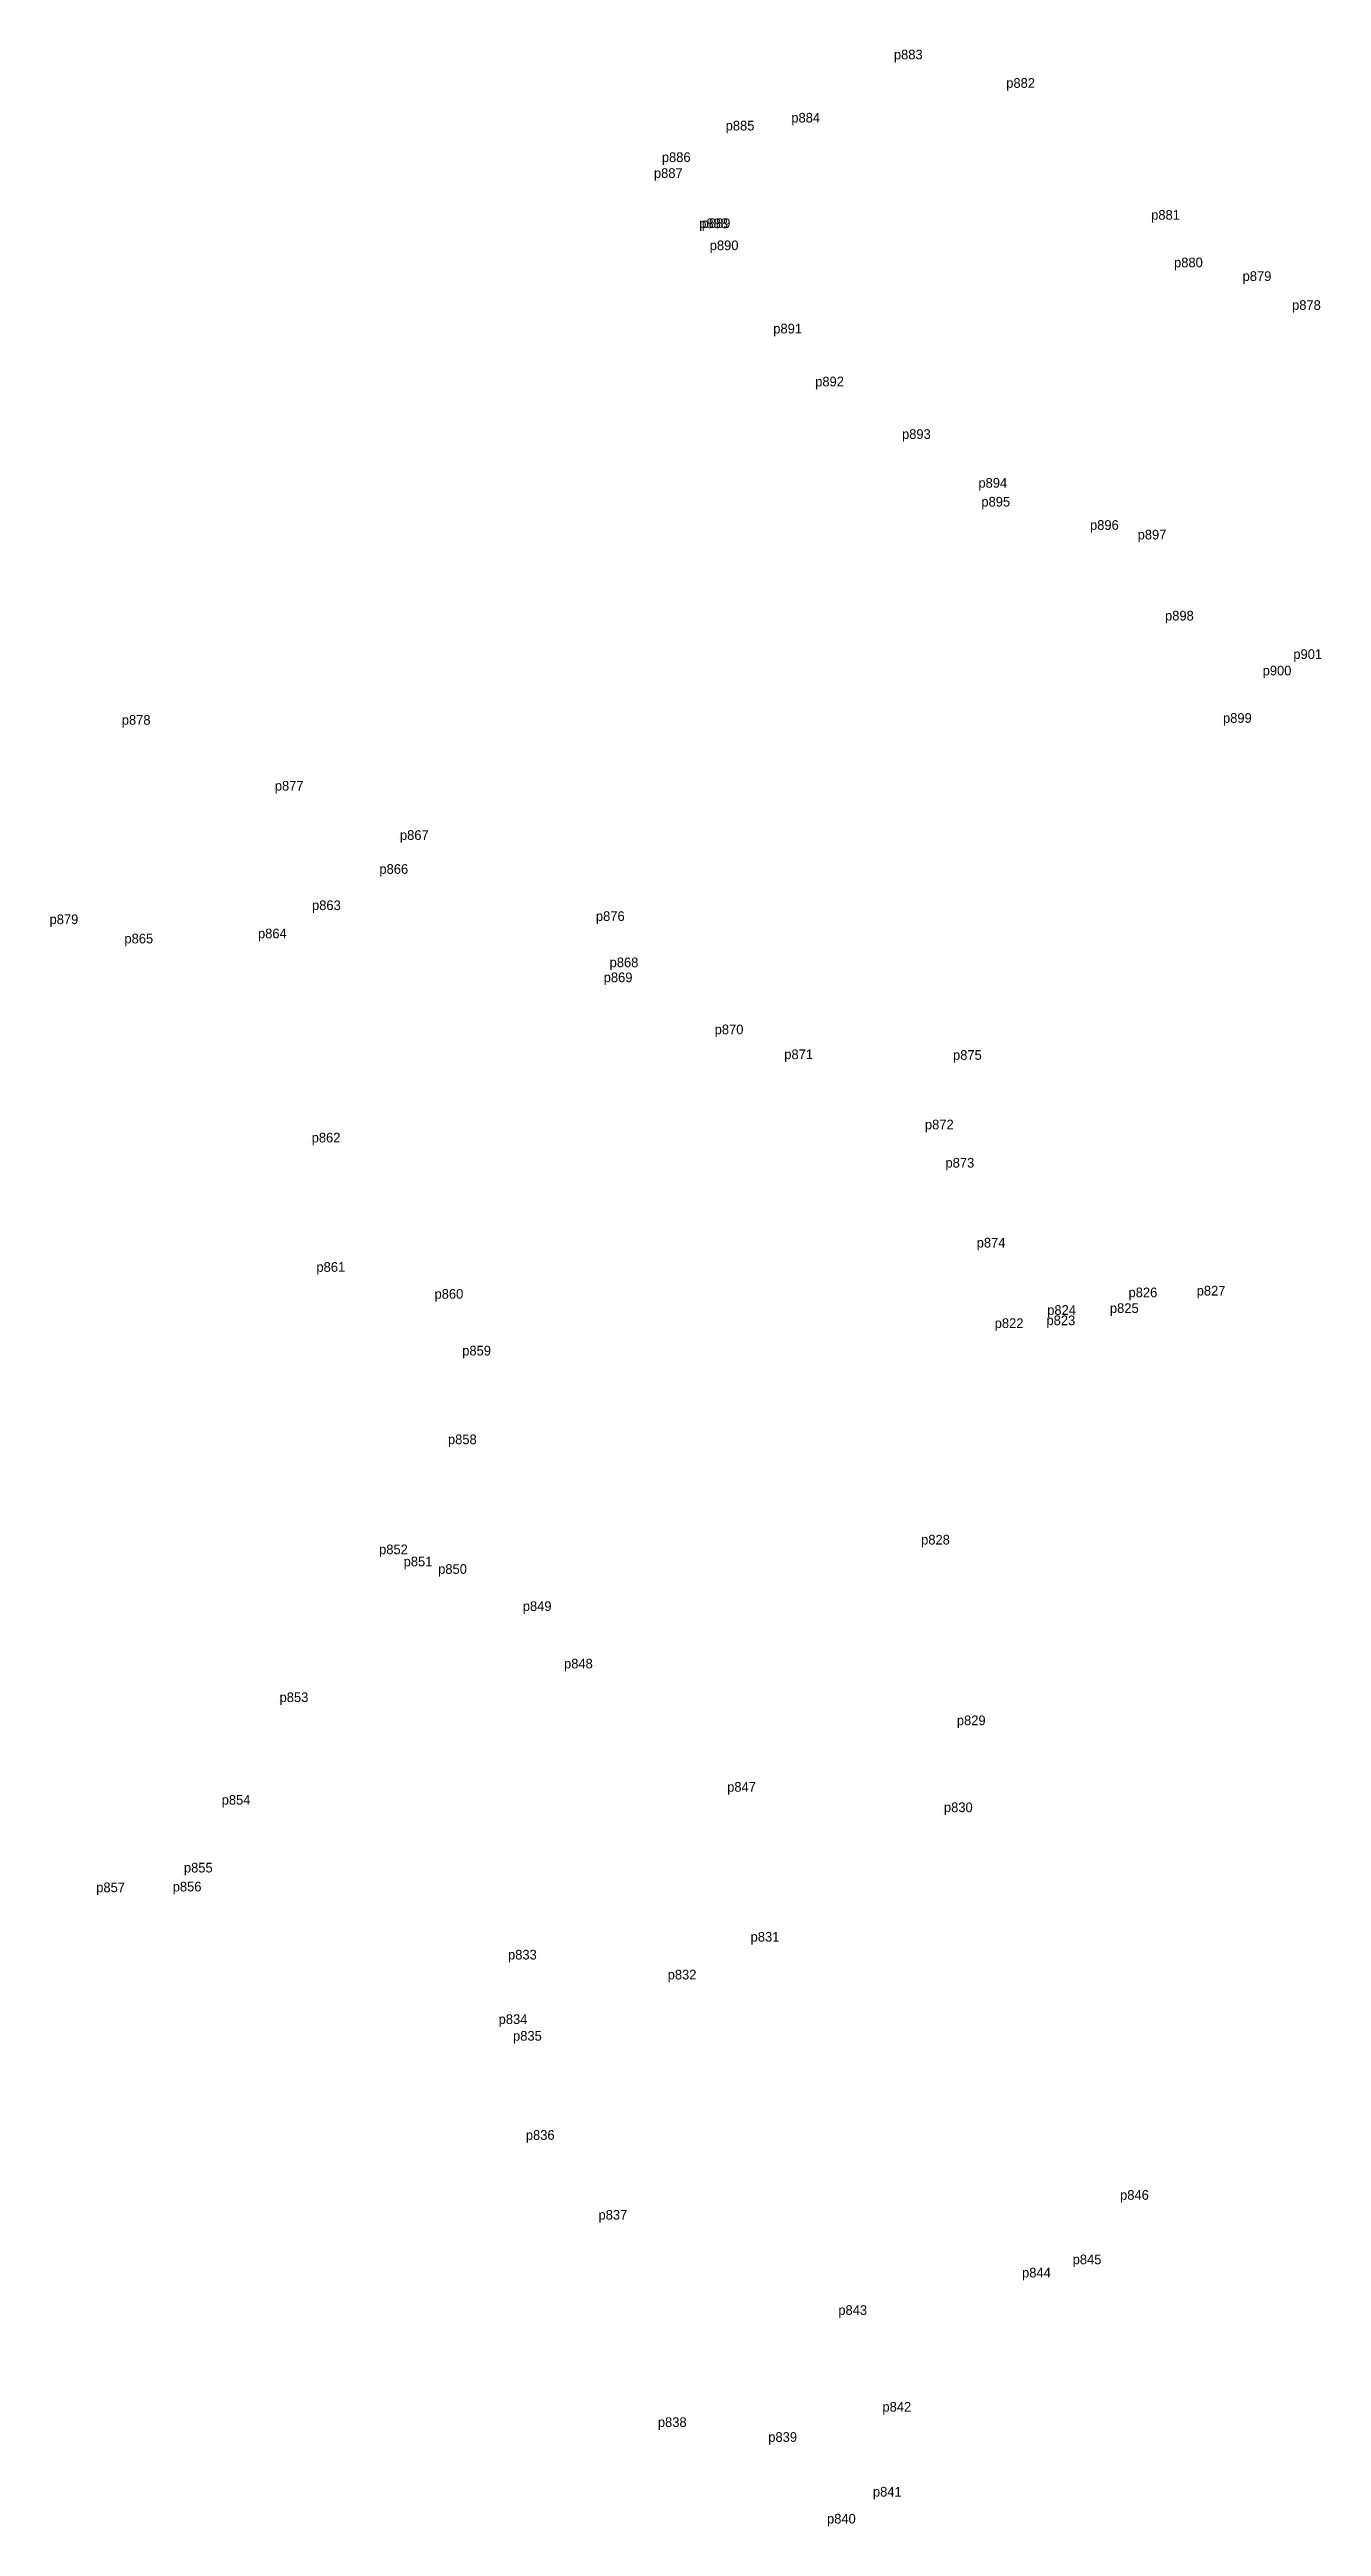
# Model space of a CAD drawing. Extents: x -2 to 54773767, y -1 to 183694297.
# Drawn here: x 545478.5 to 545715.3, y 1835019.8 to 1835481.1 of the extents above; entities that cross this region are included whole.
import ezdxf

# ---------------------------------------------------------------- set-up
doc = ezdxf.new("R2010")
doc.units = 0
doc.layers.add('Level 12', color=7, linetype='Continuous')
doc.layers.add('Level 7', color=7, linetype='Continuous')

msp = doc.modelspace()

# ---------------------------------------------------------------- texts
at = {"layer": 'Level 12'}
for s, p in [('p883', (545635.676, 1835479.255)), ('p882', (545656.594, 1835473.952)), ('p885', (545604.35, 1835466.014)), ('p884', (545616.576, 1835467.485)), ('p886', (545592.468, 1835460.14)), ('p887', (545590.991, 1835457.178)), ('p888', (545599.426, 1835447.812)), ('p889', (545599.875, 1835447.849)), ('p881', (545683.577, 1835449.391)), ('p890', (545601.382, 1835443.72)), ('p880', (545687.841, 1835440.529)), ('p879', (545700.607, 1835437.989)), ('p878', (545709.817, 1835432.602)), ('p891', (545613.21, 1835428.214)), ('p892', (545621.016, 1835418.354)), ('p893', (545637.186, 1835408.573)), ('p894', (545651.415, 1835399.486)), ('p895', (545651.961, 1835395.978)), ('p896', (545672.191, 1835391.646)), ('p897', (545681.059, 1835389.853)), ('p898', (545686.159, 1835374.757)), ('p901', (545710.05, 1835367.6)), ('p900', (545704.34, 1835364.532)), ('p878', (545491.906, 1835355.347)), ('p899', (545696.952, 1835355.705)), ('p877', (545520.399, 1835343.077)), ('p867', (545543.701, 1835333.899)), ('p866', (545539.878, 1835327.582)), ('p879', (545478.454, 1835318.219)), ('p863', (545527.327, 1835320.831)), ('p876', (545580.19, 1835318.807)), ('p865', (545492.397, 1835314.626)), ('p864', (545517.27, 1835315.575)), ('p869', (545581.641, 1835307.405)), ('p868', (545582.741, 1835310.188)), ('p870', (545602.301, 1835297.709)), ('p871', (545615.262, 1835293.073)), ('p875', (545646.678, 1835292.944)), ('p872', (545641.458, 1835280.001)), ('p862', (545527.268, 1835277.562)), ('p873', (545645.281, 1835272.879)), ('p874', (545651.094, 1835257.994)), ('p861', (545528.15, 1835253.465)), ('p860', (545550.138, 1835248.457)), ('p826', (545679.364, 1835248.729)), ('p827', (545692.056, 1835249.053)), ('p822', (545654.446, 1835243.004)), ('p823', (545664.086, 1835243.528)), ('p824', (545664.223, 1835245.455)), ('p825', (545675.898, 1835245.807)), ('p859', (545555.296, 1835237.89)), ('p858', (545552.641, 1835221.368)), ('p828', (545640.746, 1835202.686)), ('p852', (545539.816, 1835200.874)), ('p851', (545544.386, 1835198.625)), ('p850', (545550.815, 1835197.222)), ('p849', (545566.572, 1835190.309)), ('p848', (545574.257, 1835179.614)), ('p853', (545521.292, 1835173.348)), ('p829', (545647.398, 1835169.039)), ('p847', (545604.631, 1835156.651)), ('p854', (545510.51, 1835154.241)), ('p830', (545644.993, 1835152.85)), ('p855', (545503.476, 1835141.609)), ('p857', (545487.144, 1835137.938)), ('p856', (545501.392, 1835138.084)), ('p831', (545608.996, 1835128.734)), ('p833', (545563.825, 1835125.406)), ('p832', (545593.554, 1835121.688)), ('p834', (545562.075, 1835113.391)), ('p835', (545564.759, 1835110.286)), ('p836', (545567.143, 1835091.825)), ('p837', (545580.673, 1835076.963)), ('p846', (545677.793, 1835080.662)), ('p845', (545668.958, 1835068.658)), ('p844', (545659.539, 1835066.198)), ('p843', (545625.326, 1835059.217)), ('p842', (545633.541, 1835041.205)), ('p838', (545591.731, 1835038.354)), ('p839', (545612.286, 1835035.582)), ('p841', (545631.773, 1835025.391)), ('p840', (545623.219, 1835020.369))]:
    msp.add_text(s, height=1.8, dxfattribs=at).set_placement(p)

# ---------------------------------------------------------------- linework, layer by layer
at = {"layer": 'Level 7'}
for p, q in [((545635.676, 1835479.255), (545635.676, 1835479.255)), ((545656.594, 1835473.952), (545656.594, 1835473.952)), ((545604.35, 1835466.014), (545604.35, 1835466.014)), ((545616.576, 1835467.485), (545616.576, 1835467.485)), ((545590.991, 1835457.178), (545590.991, 1835457.178)), ((545592.468, 1835460.14), (545592.468, 1835460.14)), ((545599.426, 1835447.812), (545599.426, 1835447.812)), ((545599.875, 1835447.849), (545599.875, 1835447.849)), ((545683.577, 1835449.391), (545683.577, 1835449.391)), ((545601.382, 1835443.72), (545601.382, 1835443.72)), ((545687.841, 1835440.529), (545687.841, 1835440.529)), ((545700.607, 1835437.989), (545700.607, 1835437.989)), ((545709.817, 1835432.602), (545709.817, 1835432.602)), ((545613.21, 1835428.214), (545613.21, 1835428.214)), ((545621.016, 1835418.354), (545621.016, 1835418.354)), ((545637.186, 1835408.573), (545637.186, 1835408.573)), ((545651.415, 1835399.486), (545651.415, 1835399.486)), ((545651.961, 1835395.978), (545651.961, 1835395.978)), ((545672.191, 1835391.646), (545672.191, 1835391.646)), ((545681.059, 1835389.853), (545681.059, 1835389.853)), ((545686.159, 1835374.757), (545686.159, 1835374.757)), ((545704.34, 1835364.532), (545704.34, 1835364.532)), ((545710.05, 1835367.6), (545710.05, 1835367.6)), ((545491.906, 1835355.347), (545491.906, 1835355.347)), ((545696.952, 1835355.705), (545696.952, 1835355.705)), ((545520.399, 1835343.077), (545520.399, 1835343.077)), ((545543.701, 1835333.899), (545543.701, 1835333.899)), ((545539.878, 1835327.582), (545539.878, 1835327.582)), ((545527.327, 1835320.831), (545527.327, 1835320.831)), ((545580.19, 1835318.807), (545580.19, 1835318.807)), ((545478.454, 1835318.219), (545478.454, 1835318.219)), ((545492.397, 1835314.626), (545492.397, 1835314.626)), ((545517.27, 1835315.575), (545517.27, 1835315.575)), ((545582.741, 1835310.188), (545582.741, 1835310.188)), ((545581.641, 1835307.405), (545581.641, 1835307.405)), ((545602.301, 1835297.709), (545602.301, 1835297.709)), ((545615.262, 1835293.073), (545615.262, 1835293.073)), ((545646.678, 1835292.944), (545646.678, 1835292.944)), ((545527.268, 1835277.562), (545527.268, 1835277.562)), ((545641.458, 1835280.001), (545641.458, 1835280.001)), ((545645.281, 1835272.879), (545645.281, 1835272.879)), ((545651.094, 1835257.994), (545651.094, 1835257.994)), ((545528.15, 1835253.465), (545528.15, 1835253.465)), ((545550.138, 1835248.457), (545550.138, 1835248.457)), ((545664.223, 1835245.455), (545664.223, 1835245.455)), ((545675.898, 1835245.807), (545675.898, 1835245.807)), ((545679.364, 1835248.729), (545679.364, 1835248.729)), ((545692.056, 1835249.053), (545692.056, 1835249.053)), ((545654.446, 1835243.004), (545654.446, 1835243.004)), ((545664.086, 1835243.528), (545664.086, 1835243.528)), ((545555.296, 1835237.89), (545555.296, 1835237.89)), ((545552.641, 1835221.368), (545552.641, 1835221.368)), ((545539.816, 1835200.874), (545539.816, 1835200.874)), ((545544.386, 1835198.625), (545544.386, 1835198.625)), ((545640.746, 1835202.686), (545640.746, 1835202.686)), ((545550.815, 1835197.222), (545550.815, 1835197.222)), ((545566.572, 1835190.309), (545566.572, 1835190.309)), ((545574.257, 1835179.614), (545574.257, 1835179.614)), ((545521.292, 1835173.348), (545521.292, 1835173.348)), ((545647.398, 1835169.039), (545647.398, 1835169.039)), ((545510.51, 1835154.241), (545510.51, 1835154.241)), ((545604.631, 1835156.651), (545604.631, 1835156.651)), ((545644.993, 1835152.85), (545644.993, 1835152.85)), ((545503.476, 1835141.609), (545503.476, 1835141.609)), ((545487.144, 1835137.938), (545487.144, 1835137.938)), ((545501.392, 1835138.084), (545501.392, 1835138.084)), ((545563.825, 1835125.406), (545563.825, 1835125.406)), ((545608.996, 1835128.734), (545608.996, 1835128.734)), ((545593.554, 1835121.688), (545593.554, 1835121.688)), ((545562.075, 1835113.391), (545562.075, 1835113.391)), ((545564.759, 1835110.286), (545564.759, 1835110.286)), ((545567.143, 1835091.825), (545567.143, 1835091.825)), ((545677.793, 1835080.662), (545677.793, 1835080.662)), ((545580.673, 1835076.963), (545580.673, 1835076.963)), ((545659.539, 1835066.198), (545659.539, 1835066.198)), ((545668.958, 1835068.658), (545668.958, 1835068.658)), ((545625.326, 1835059.217), (545625.326, 1835059.217)), ((545591.731, 1835038.354), (545591.731, 1835038.354)), ((545633.541, 1835041.205), (545633.541, 1835041.205)), ((545612.286, 1835035.582), (545612.286, 1835035.582)), ((545631.773, 1835025.391), (545631.773, 1835025.391)), ((545623.219, 1835020.369), (545623.219, 1835020.369))]:
    msp.add_line(p, q, dxfattribs=at)

msp.set_redraw_order([(e.dxf.handle, doc.entitydb.next_handle()) for e in msp.query("TEXT MTEXT ATTDEF DIMENSION ARC_DIMENSION")])  # texts and dimensions are drawn at this point

doc.saveas('drawing.dxf')
